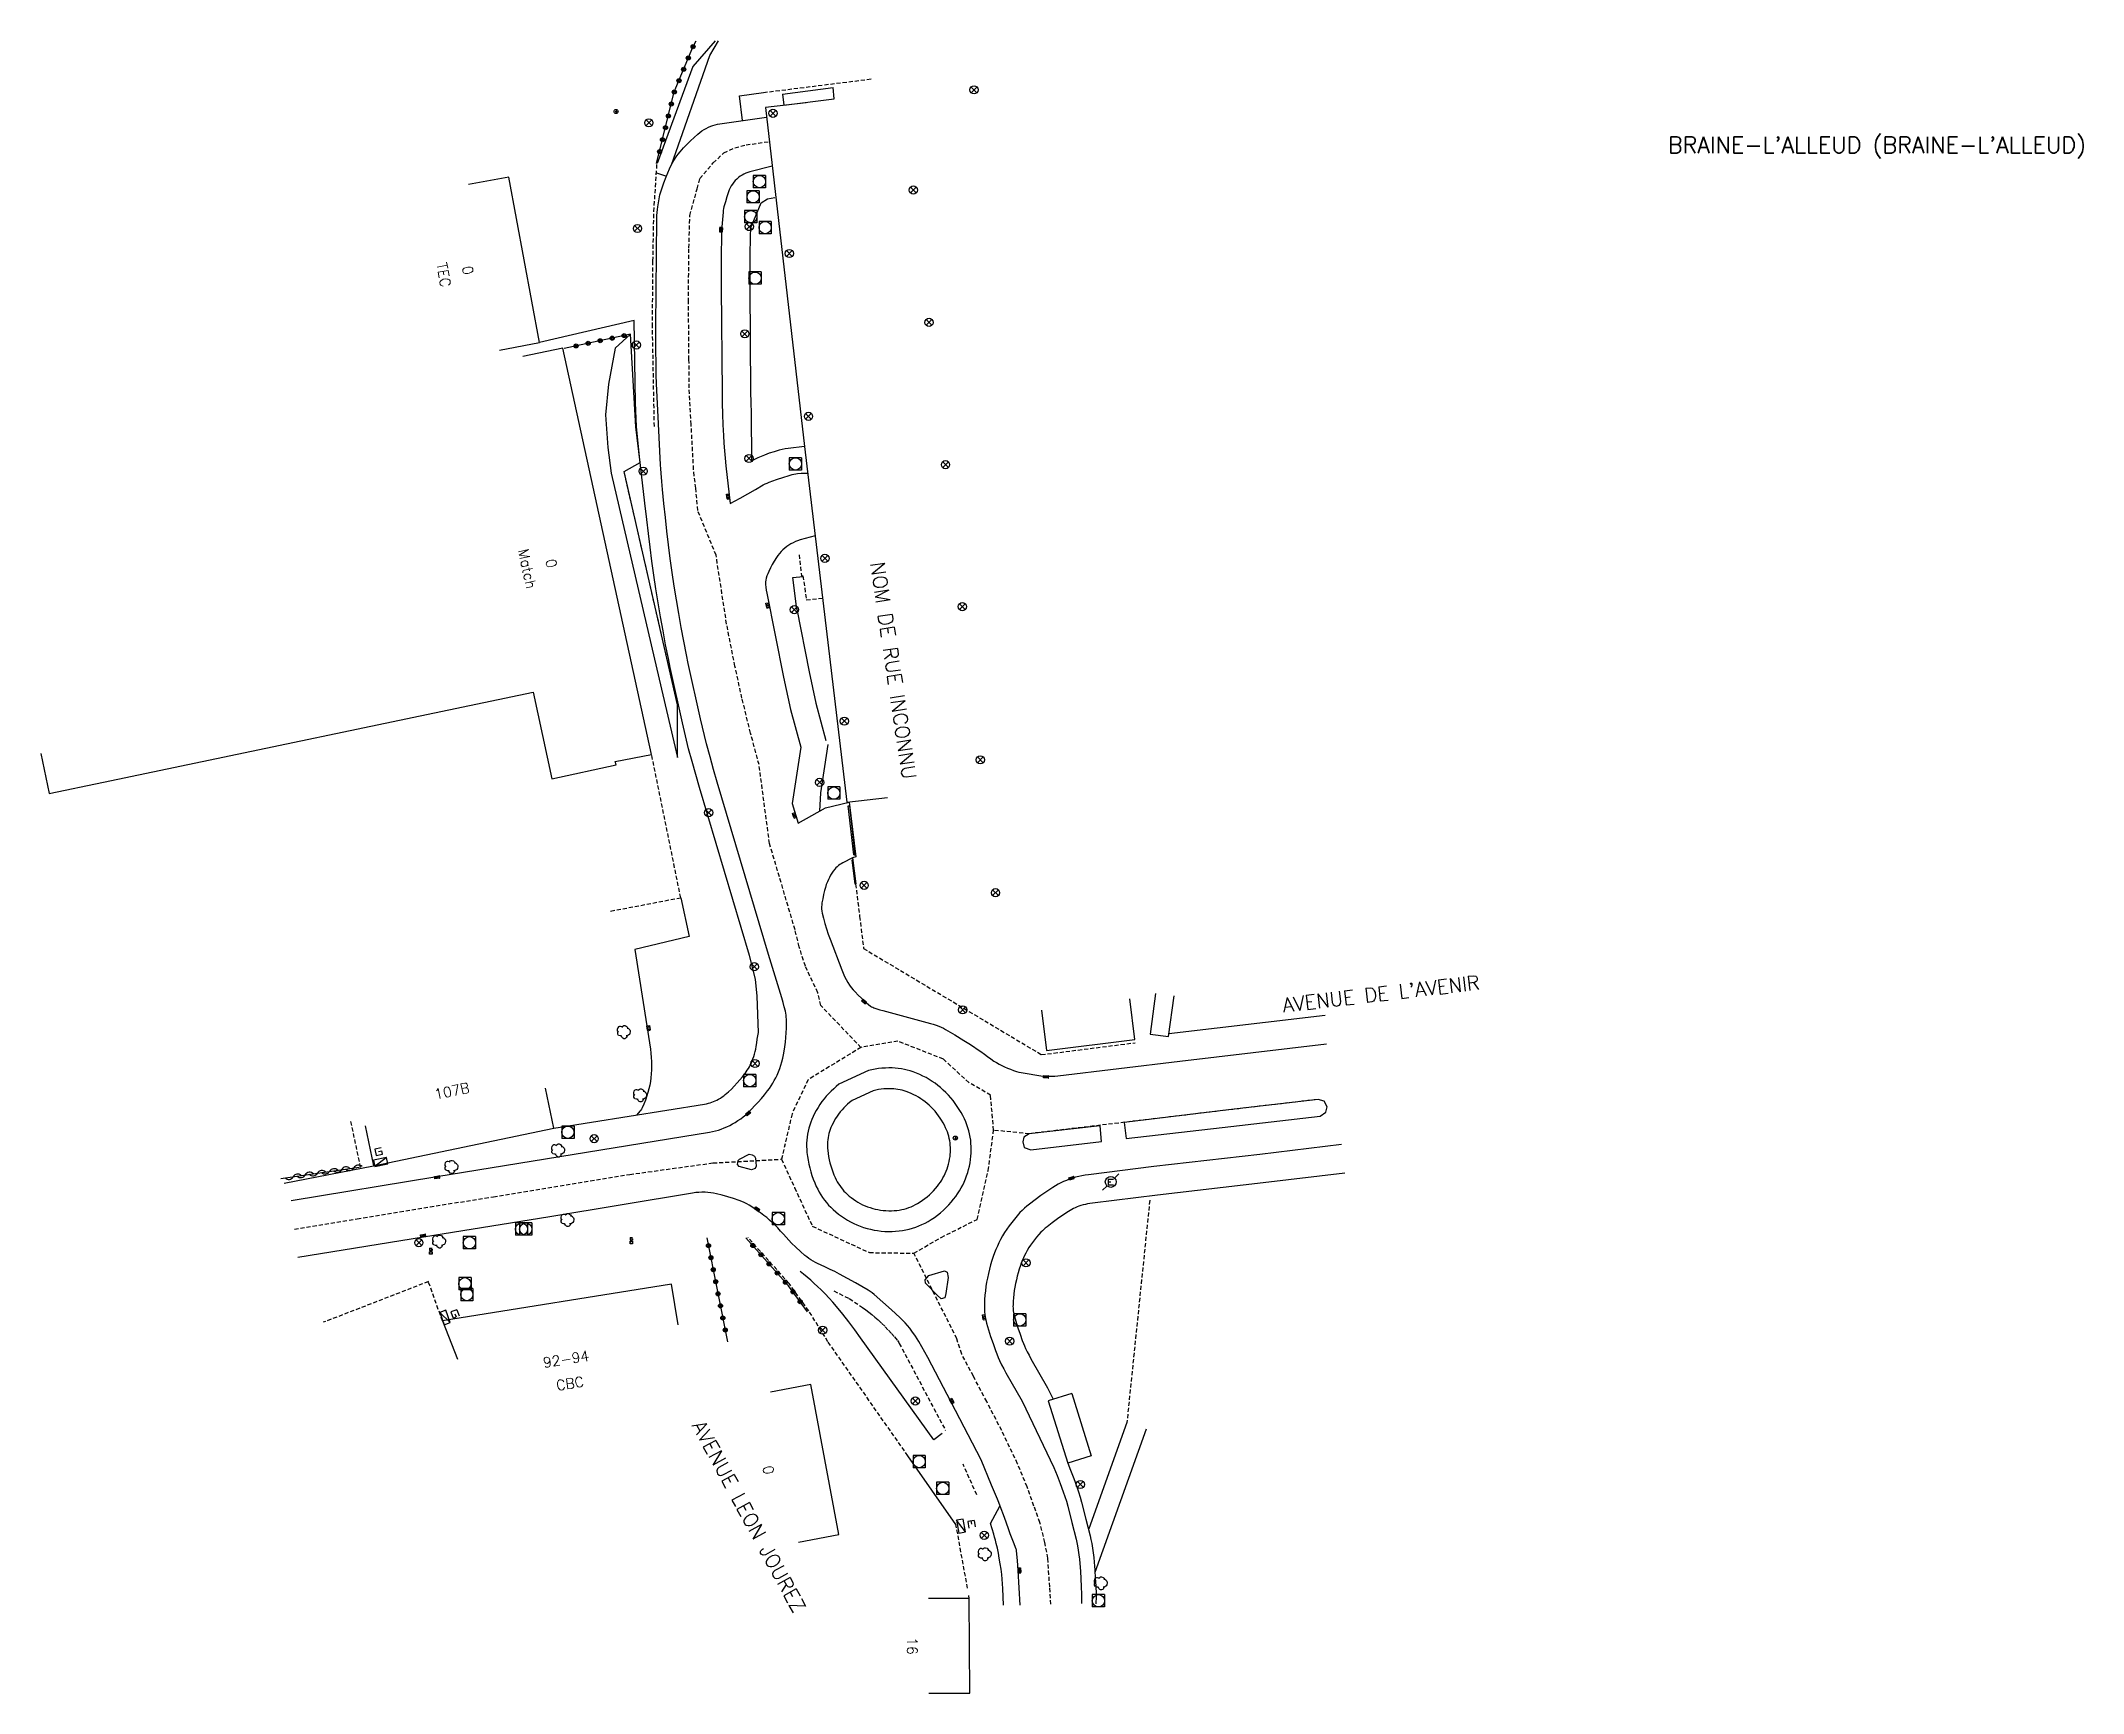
# Model space of a CAD drawing. Header units: millimetres. Extents: x 150035 to 151001, y 152000 to 153000.
# Drawn here: x 150371.6 to 150621.2, y 152798.1 to 153000 of the extents above; entities that cross this region are included whole.
import ezdxf
from ezdxf.enums import TextEntityAlignment as Align

# ---------------------------------------------------------------- set-up
doc = ezdxf.new("R2010")
doc.units = ezdxf.units.MM
doc.linetypes.add('DASHED', pattern=[0.75, 0.5, -0.25])
doc.layers.get('0').update_dxf_attribs({"linetype": 'CONTINUOUS'})
for name, color, linetype in [('W0001', 6, 'DASHED'), ('w0004', 5, 'CONTINUOUS'), ('W0006', 2, 'CONTINUOUS'), ('W0008', 7, 'CONTINUOUS'), ('W0014', 7, 'CONTINUOUS'), ('W0100', 7, 'CONTINUOUS'), ('W0103', 1, 'CONTINUOUS'), ('w0105', 7, 'CONTINUOUS'), ('W0112', 1, 'DASHED'), ('W0210', 2, 'CONTINUOUS'), ('W0212', 2, 'CONTINUOUS'), ('W0300', 7, 'CONTINUOUS'), ('W0310', 3, 'CONTINUOUS'), ('W0322', 7, 'CONTINUOUS'), ('W0323', 7, 'CONTINUOUS'), ('W0400', 7, 'CONTINUOUS'), ('W0420', 7, 'CONTINUOUS'), ('W0425', 7, 'CONTINUOUS'), ('W0430', 7, 'CONTINUOUS'), ('W0432', 7, 'CONTINUOUS'), ('W0469', 7, 'CONTINUOUS'), ('w0471', 7, 'CONTINUOUS'), ('W0856', 7, 'CONTINUOUS'), ('W0980', 7, 'CONTINUOUS'), ('W0989', 7, 'CONTINUOUS'), ('W0991', 7, 'CONTINUOUS'), ('w1337', 1, 'DASHED'), ('W1338', 7, 'CONTINUOUS')]:
    doc.layers.add(name, color=color, linetype=linetype)
doc.styles.get("Standard").update_dxf_attribs({"font": 'romans.shx', "width": 0.85})

msp = doc.modelspace()

# ---------------------------------------------------------------- texts
at = {"layer": 'W0980'}
msp.add_text("BRAINE-L'ALLEUD (BRAINE-L'ALLEUD)", height=2, dxfattribs=at).set_placement((150595.98, 152987.15), align=Align.MIDDLE)
at = {"layer": 'W0989'}
for s, rotation, p in [('NOM DE RUE INCONNU', 278.4453, (150473.84, 152936.31)), ('AVENUE LEON JOUREZ', 298.44, (150451.92, 152831.23))]:
    msp.add_text(s, height=1.75, rotation=rotation, dxfattribs=at).set_placement(p, align=Align.MIDDLE_LEFT)
msp.add_text("AVENUE DE L'AVENIR", height=1.75, rotation=6.6407, dxfattribs=at).set_placement((150523.46, 152881.32))
at = {"layer": 'W0991'}
for s, rotation, p in [('TEC', 280.5725, (150420.86, 152971.42)), ('0', 280.5725, (150423.81, 152971.97)), ('Match', 282.3131, (150431.08, 152935.51)), ('0', 282.3131, (150434.01, 152936.15)), ('107B', 11.7714, (150421.86, 152871.7)), ('92-94', 9.1051, (150435.81, 152838.94)), ('CBC', 9.1051, (150436.29, 152835.97)), ('0', 280.5377, (150460.54, 152825.39)), ('16', 270.2032, (150478.11, 152803.9))]:
    msp.add_text(s, height=1.25, rotation=rotation, dxfattribs=at).set_placement(p, align=Align.MIDDLE_CENTER)

# ---------------------------------------------------------------- blocks, each defined once
blk = doc.blocks.new('T469')
at = {"color": 0, "linetype": 'Continuous', "flags": 128}
for points in [[(-0.35, 0.35), (0.35, -0.35)], [(-0.35, -0.35), (0.35, 0.35)]]:
    blk.add_lwpolyline(points, dxfattribs=at)
at = {"color": 0, "linetype": 'Continuous'}
blk.add_circle((0, 0), 0.5, dxfattribs=at)
blk = doc.blocks.new('T400')
for p, q in [((-0.15, 0.3), (0.15, 0.3)), ((-0.15, -0.25), (-0.15, 0.3)), ((-0.15, 0.15), (0.15, 0.15)), ((-0.15, 0), (0.15, 0)), ((0.15, 0.3), (0.15, -0.25)), ((-0.15, -0.15), (0.15, -0.15)), ((-0.15, -0.25), (-0.15, -0.3)), ((-0.15, -0.3), (0.15, -0.3)), ((0.15, -0.3), (0.15, -0.25))]:
    blk.add_line(p, q)
blk = doc.blocks.new('T471')
for p, q in [((-0.333334, 0.333334), (-0.333334, -0.333334)), ((-0.333334, 0.333334), (0.333334, 0.333334)), ((-0.333334, 0), (0, 0)), ((0.500001, 0.500001), (1.000002, 1.000002)), ((-0.500001, -0.500001), (-1.000002, -1.000002)), ((-0.333334, -0.333334), (0.333334, -0.333334))]:
    blk.add_line(p, q)
blk.add_ellipse((0, 0), major_axis=(0.471405, 0.471405), ratio=1, start_param=5.4977871438, end_param=11.780972451)
blk = doc.blocks.new('T420')
for p, q in [((0.75, 0.75), (-0.75, 0.75)), ((-0.75, 0.75), (-0.75, -0.75)), ((0.75, 0.75), (0.75, -0.75)), ((0.75, -0.75), (-0.75, -0.75))]:
    blk.add_line(p, q)
blk.add_ellipse((0, 0), major_axis=(-0.53, 0.53), ratio=1, start_param=3.926991, end_param=10.210176)
blk = doc.blocks.new('T300')
for p, q in [((-0.8, 0.51), (-0.86, 0.34)), ((-0.86, 0.34), (-0.86, 0.17)), ((-0.86, 0.17), (-0.74, 0.06)), ((-0.69, 0.63), (-0.8, 0.51)), ((-0.8, -0.06), (-0.74, 0.06)), ((-0.74, 0.06), (-0.69, 0.11)), ((-0.57, 0.69), (-0.69, 0.63)), ((-0.46, 0.69), (-0.57, 0.69)), ((-0.29, 0.63), (-0.46, 0.69)), ((-0.29, 0.63), (-0.17, 0.74)), ((-0.23, 0.57), (-0.29, 0.63)), ((-0.17, 0.74), (-0.06, 0.8)), ((-0.06, 0.8), (0.06, 0.8)), ((0.06, 0.8), (0.23, 0.74)), ((0.23, 0.74), (0.34, 0.63)), ((0.34, 0.63), (0.4, 0.51)), ((0.46, 0.46), (0.34, 0.46)), ((0.4, 0.51), (0.4, 0.46)), ((0.57, 0.4), (0.46, 0.46)), ((0.57, 0.4), (0.69, 0.29)), ((0.69, 0.29), (0.74, 0.17)), ((0.74, 0.06), (0.69, -0.17)), ((0.74, 0.17), (0.74, 0.06)), ((-0.8, -0.17), (-0.8, -0.06)), ((-0.8, -0.23), (-0.8, -0.17)), ((-0.74, -0.34), (-0.8, -0.23)), ((-0.69, -0.4), (-0.74, -0.34)), ((-0.51, -0.46), (-0.69, -0.4)), ((-0.4, -0.46), (-0.51, -0.46)), ((-0.4, -0.46), (-0.34, -0.46)), ((-0.34, -0.46), (-0.34, -0.4)), ((-0.34, -0.51), (-0.34, -0.46)), ((-0.29, -0.63), (-0.34, -0.51)), ((-0.17, -0.74), (-0.29, -0.63)), ((-0.06, -0.8), (-0.17, -0.74)), ((0.06, -0.8), (-0.06, -0.8)), ((0.17, -0.74), (0.06, -0.8)), ((0.23, -0.69), (0.17, -0.74)), ((0.29, -0.46), (0.23, -0.46)), ((0.29, -0.63), (0.23, -0.69)), ((0.46, -0.4), (0.29, -0.46)), ((0.34, -0.51), (0.29, -0.63)), ((0.34, -0.51), (0.34, -0.46)), ((0.57, -0.34), (0.46, -0.4)), ((0.63, -0.29), (0.57, -0.34)), ((0.69, -0.17), (0.63, -0.29))]:
    blk.add_line(p, q)
blk = doc.blocks.new('T430')
at = {"flags": 128}
for points in [[(0.8, 0.8), (-0.8, 0.8)], [(-0.8, 0.8), (-0.8, 0)], [(0.8, 0.8), (-0.8, 0)], [(-0.8, 0), (0.8, 0)], [(-0.4, 2.1), (0.4, 2.1)], [(-0.4, 2.1), (-0.4, 1.3)], [(-0.4, 1.7), (0, 1.7)], [(-0.4, 1.3), (0.4, 1.3)], [(0.8, 0), (0.8, 0.8)]]:
    blk.add_lwpolyline(points, dxfattribs=at)
blk = doc.blocks.new('T425')
for p, q in [((-0.15, 0.6), (0.15, 0.6)), ((-0.15, 0.6), (-0.15, 0.3)), ((-0.15, 0.3), (0.15, 0.3)), ((-0.15, 0.15), (0.15, 0.15)), ((-0.15, -0.15), (-0.15, 0.15)), ((0, 0.45), (0.15, 0.45)), ((0.15, 0.45), (0.15, 0.3)), ((0.15, 0.15), (0.15, -0.15)), ((0.15, -0.15), (-0.15, -0.15))]:
    blk.add_line(p, q)
blk.add_ellipse((0, 0), major_axis=(-0.106, 0.106), ratio=1, start_param=3.926991, end_param=10.210176)
blk = doc.blocks.new('T432')
at = {"flags": 128}
for points in [[(0.8, 0.8), (-0.8, 0.8)], [(-0.8, 0.8), (-0.8, 0)], [(0.8, 0.8), (-0.8, 0)], [(-0.8, 0), (0.8, 0)], [(-0.4, 2.1), (-0.4, 1.3)], [(-0.4, 1.3), (0.4, 1.3)], [(-0.39, 2.1), (0.41, 2.1)], [(0, 1.7), (0.4, 1.7)], [(0.4, 1.3), (0.4, 1.7)], [(0.8, 0), (0.8, 0.8)]]:
    blk.add_lwpolyline(points, dxfattribs=at)
blk = doc.blocks.new('T856')
for p, q in [((-0.125, 0), (0.125, 0)), ((0, 0.125), (0, -0.125))]:
    blk.add_line(p, q)
blk.add_ellipse((0, 0), major_axis=(-0.177, 0.177), ratio=1, start_param=3.9269908, end_param=10.2101761)
blk = doc.blocks.new('t322o')
at = {"color": 0, "linetype": 'Continuous'}
for radius in [0.25, 0.15]:
    blk.add_circle((0, 0), radius, dxfattribs=at)
blk = doc.blocks.new('t310o')
at = {"color": 0, "linetype": 'Continuous'}
for centre, start, end in [((-0.5, 0.38), 216.8699, 323.1304), ((0.5, -0.37), 36.8699, 143.1303)]:
    blk.add_arc(centre, 0.625, start, end, dxfattribs=at)
blk = doc.blocks.new('t323o')
at = {"color": 0, "linetype": 'Continuous'}
for radius in [0.25, 0.15]:
    blk.add_circle((0, 0), radius, dxfattribs=at)

# ---------------------------------------------------------------- linework, layer by layer
at = {"layer": 'W0001'}
for points in [[(150471.84, 152877.02), (150466.93, 152882.15), (150466.57, 152883.71), (150465.05, 152886.94), (150464.3, 152889.32), (150463.79, 152891.41), (150460.67, 152901.94), (150459.39, 152911.57), (150458.36, 152915.43), (150457.3, 152919.7), (150456.45, 152923.61), (150455.43, 152928.75), (150454.14, 152937.15), (150451.91, 152942.63), (150451.66, 152945.34), (150451.39, 152947.64), (150451.1, 152953.12), (150450.86, 152957.6), (150450.83, 152961.07), (150450.77, 152968.1), (150450.82, 152974.7), (150450.94, 152978.67), (150451.83, 152981.94), (150452.17, 152983.19), (150453.79, 152985.08), (150455.1, 152986.31), (150456.44, 152986.93), (150457.8, 152987.29), (150460.65, 152987.7)], [(150527.7, 152870.67), (150516.74, 152869.39), (150492.4, 152866.48)], [(150492.4, 152866.48), (150488.05, 152866.9)], [(150402.63, 152854.83), (150410.3, 152856.08), (150419.2, 152857.54), (150426.93, 152858.79), (150443.59, 152861.51), (150453.76, 152862.91), (150462.14, 152863.36)], [(150483.56, 152841.43), (150478.32, 152851.88)], [(150495.04, 152808.99), (150494.91, 152811.11), (150494.68, 152814.62), (150494.32, 152816.55), (150493.72, 152818.98), (150492.98, 152820.99), (150492.14, 152823.34), (150490.98, 152826.17), (150489.04, 152830.22), (150487.21, 152833.75), (150485.58, 152836.85), (150484.15, 152839.56), (150483.56, 152841.43)]]:
    msp.add_lwpolyline(points, dxfattribs=at)
msp.add_lwpolyline([(150487.39, 152861.99), (150488.05, 152866.9), (150487.68, 152871.2), (150485.04, 152872.72), (150481.91, 152875.59), (150476.37, 152877.78), (150471.84, 152877.02), (150465.38, 152873.08), (150463.42, 152868.92), (150462.14, 152863.36), (150463.74, 152859.88), (150465.9, 152855.18), (150472.87, 152851.96), (150478.32, 152851.88), (150481.65, 152853.82), (150486.04, 152856.02)], close=True, dxfattribs=at)
at = {"layer": 'w0004'}
for points in [[(150470.3, 152906.53), (150470.5, 152906.56)], [(150470.96, 152900.55), (150470.3, 152906.53)], [(150471.15, 152900.57), (150470.5, 152906.56)], [(150470.75, 152899.94), (150470.85, 152899.95)], [(150471.12, 152896.95), (150470.75, 152899.94)], [(150471.21, 152896.97), (150470.85, 152899.95)], [(150470.96, 152900.55), (150471.15, 152900.57)], [(150471.12, 152896.95), (150471.21, 152896.97)]]:
    msp.add_lwpolyline(points, dxfattribs=at)
at = {"layer": 'W0006'}
msp.add_lwpolyline([(150489.27, 152808.87), (150489.19, 152810.9), (150489.15, 152811.47), (150489.11, 152812.04), (150489.05, 152812.61), (150488.96, 152813.28), (150488.86, 152813.95), (150488.75, 152814.62), (150488.64, 152815.23), (150488.51, 152815.83), (150488.38, 152816.43), (150488.28, 152816.81), (150488.18, 152817.18), (150488.07, 152817.56), (150487.66, 152818.86), (150488.83, 152820.96)], dxfattribs=at)
at = {"layer": 'W0008'}
for points in [[(150447.29, 152981.19), (150447.52, 152981.93), (150447.77, 152982.66), (150448.04, 152983.39), (150448.23, 152983.88), (150448.45, 152984.36), (150448.67, 152984.83), (150448.86, 152985.18), (150449.06, 152985.51), (150449.27, 152985.83), (150449.5, 152986.15), (150449.75, 152986.45), (150450.16, 152986.91), (150450.58, 152987.35), (150451.02, 152987.79), (150451.46, 152988.21), (150451.93, 152988.61), (150452.17, 152988.81), (150452.42, 152988.99), (150452.68, 152989.16), (150452.95, 152989.31), (150453.23, 152989.45), (150453.49, 152989.56), (150453.76, 152989.66), (150454.04, 152989.74), (150454.32, 152989.81), (150454.61, 152989.86), (150460.31, 152990.68)], [(150460.99, 152984.71), (150458.28, 152984), (150458.03, 152983.93), (150457.78, 152983.83), (150457.54, 152983.72), (150457.31, 152983.6), (150457.09, 152983.45), (150456.87, 152983.29), (150456.67, 152983.12), (150456.49, 152982.93), (150456.31, 152982.72), (150456.15, 152982.51), (150456, 152982.28), (150455.87, 152982.05), (150455.76, 152981.8), (150455.66, 152981.55), (150455.47, 152980.95), (150455.28, 152980.35), (150455.11, 152979.74), (150455.06, 152979.51), (150455.02, 152979.28), (150454.99, 152979.05), (150454.92, 152978.17)], [(150446.89, 152978.29), (150446.9, 152978.66), (150446.93, 152979.02), (150446.97, 152979.38), (150447.02, 152979.74), (150447.14, 152980.47), (150447.29, 152981.19)], [(150460.53, 152888.39), (150454.29, 152909.44), (150453.84, 152910.99), (150453.4, 152912.54), (150452.98, 152914.1), (150452.72, 152915.12), (150452.47, 152916.14), (150452.23, 152917.16), (150450.75, 152923.91), (150450.52, 152924.97), (150450.19, 152926.65), (150449.88, 152928.33), (150449.58, 152930.02), (150449.3, 152931.7), (150449.03, 152933.39), (150448.79, 152935.06), (150448.55, 152936.74), (150448.34, 152938.41), (150448.13, 152940.09), (150447.95, 152941.77), (150447.77, 152943.47), (150447.61, 152945.18), (150447.51, 152946.18), (150447.43, 152947.19), (150447.4, 152947.7), (150447.36, 152948.22), (150447.11, 152953.19), (150446.86, 152958.15), (150446.82, 152959.16), (150446.81, 152960.17), (150446.79, 152962.63), (150446.8, 152965.09), (150446.89, 152978.29)], [(150454.92, 152978.17), (150454.86, 152977.29), (150454.84, 152976.93), (150454.82, 152976.58), (150454.8, 152975.5), (150454.78, 152974.43), (150454.76, 152972.77), (150454.75, 152971.11), (150454.75, 152969.83), (150454.87, 152957.05), (150454.89, 152955.73), (150454.92, 152954.41)], [(150458.35, 152977.06), (150458.33, 152976.77), (150458.32, 152976.48), (150458.3, 152975.44), (150458.28, 152974.38), (150458.26, 152972.73), (150458.25, 152971.09), (150458.25, 152969.84), (150458.36, 152957.09), (150458.38, 152955.8), (150458.42, 152954.52)], [(150454.92, 152954.41), (150454.97, 152953.09), (150455.03, 152951.77), (150455.09, 152950.85), (150455.16, 152949.92), (150455.25, 152949), (150455.35, 152948.09), (150455.88, 152943.49), (150457.08, 152944.14), (150458.02, 152944.66), (150458.97, 152945.19), (150459.9, 152945.74), (150460.13, 152945.87), (150460.37, 152945.98), (150460.61, 152946.08), (150461.52, 152946.4), (150462.44, 152946.71), (150462.94, 152946.87), (150463.43, 152947.02), (150463.65, 152947.07), (150463.87, 152947.11), (150464.09, 152947.14), (150464.53, 152947.17), (150464.96, 152947.2), (150465.4, 152947.2)], [(150458.21, 152888.27), (150452.12, 152908.8), (150451.67, 152910.37), (150451.22, 152911.94), (150450.79, 152913.52), (150450.52, 152914.56), (150450.27, 152915.62), (150450.03, 152916.66), (150448.54, 152923.44), (150448.31, 152924.52), (150447.97, 152926.23), (150447.66, 152927.93), (150447.36, 152929.63), (150447.07, 152931.34), (150446.8, 152933.05), (150446.55, 152934.74), (150446.31, 152936.44), (150446.09, 152938.13), (150445.89, 152939.83), (150445.7, 152941.53), (150445.45, 152943.52)], [(150466.24, 152939.53), (150464.4, 152939.02), (150464.11, 152938.93), (150463.83, 152938.82), (150463.56, 152938.69), (150463.29, 152938.55), (150463.04, 152938.4), (150462.79, 152938.22), (150462.54, 152938.03), (150462.31, 152937.82), (150462.09, 152937.6), (150461.88, 152937.36), (150461.69, 152937.11), (150461.51, 152936.86), (150461.25, 152936.44), (150461.01, 152936.02), (150460.78, 152935.6), (150460.57, 152935.16), (150460.46, 152934.9), (150460.36, 152934.63), (150460.28, 152934.36), (150460.22, 152934.09), (150460.2, 152933.92), (150460.19, 152933.76), (150460.19, 152933.6), (150460.23, 152933.24), (150460.28, 152932.89), (150460.34, 152932.53)], [(150460.34, 152932.53), (150462.37, 152922.25), (150463.23, 152918.32), (150464.49, 152913.71)], [(150463.99, 152930.55), (150465.5, 152922.9), (150466.34, 152919.09), (150467.57, 152914.54)], [(150464.49, 152913.71), (150463.42, 152906.81), (150464.17, 152904.43), (150467.52, 152906.3), (150470.42, 152906.99)], [(150470.42, 152906.99), (150471.2, 152900.3), (150470.83, 152900.19)], [(150470.83, 152900.19), (150469.63, 152899.57), (150469.44, 152899.47), (150469.27, 152899.36), (150469.09, 152899.23), (150468.93, 152899.1), (150468.78, 152898.95), (150468.64, 152898.79), (150468.46, 152898.56), (150468.29, 152898.31), (150468.14, 152898.06), (150467.99, 152897.8), (150467.86, 152897.54), (150467.74, 152897.26), (150467.61, 152896.91), (150467.5, 152896.55), (150467.39, 152896.18), (150467.27, 152895.69), (150467.17, 152895.19), (150467.08, 152894.68), (150467.05, 152894.43), (150467.04, 152894.19), (150467.04, 152893.94), (150467.07, 152893.69), (150467.12, 152893.44), (150467.27, 152892.8), (150467.45, 152892.15), (150467.64, 152891.51), (150467.85, 152890.88), (150468.08, 152890.25), (150469.5, 152886.5), (150469.66, 152886.1), (150469.84, 152885.7), (150470.04, 152885.31), (150470.26, 152884.94), (150470.45, 152884.64), (150470.66, 152884.35), (150470.89, 152884.07), (150471.13, 152883.81), (150471.51, 152883.42), (150471.9, 152883.04), (150472.31, 152882.67), (150472.54, 152882.46), (150472.78, 152882.27), (150473.03, 152882.08), (150473.15, 152882), (150473.29, 152881.93), (150473.43, 152881.87), (150473.79, 152881.74), (150474.15, 152881.62), (150474.51, 152881.52), (150480.34, 152879.96), (150480.68, 152879.86), (150481.02, 152879.75), (150481.35, 152879.62), (150481.64, 152879.5), (150481.92, 152879.36), (150482.19, 152879.21), (150483.31, 152878.55), (150484.42, 152877.88), (150485.01, 152877.51), (150485.59, 152877.14), (150486.04, 152876.83), (150486.48, 152876.52), (150486.92, 152876.19), (150487.3, 152875.91), (150487.7, 152875.63), (150488.1, 152875.36), (150488.41, 152875.17), (150488.72, 152874.99), (150489.04, 152874.82), (150489.37, 152874.67), (150489.73, 152874.51), (150490.11, 152874.36), (150490.48, 152874.22), (150490.86, 152874.1), (150491.13, 152874.02), (150491.4, 152873.96), (150491.67, 152873.91), (150492.39, 152873.78), (150493.11, 152873.67), (150493.83, 152873.57), (150494.17, 152873.53), (150494.52, 152873.51), (150494.86, 152873.5), (150495.2, 152873.51), (150495.55, 152873.52), (150495.89, 152873.56), (150510.81, 152875.33), (150528.73, 152877.45)], [(150402.21, 152858.31), (150420.01, 152861.24), (150453.34, 152866.68), (150453.7, 152866.75), (150454.07, 152866.83), (150454.43, 152866.93), (150454.78, 152867.05), (150455.13, 152867.18), (150455.47, 152867.32), (150455.81, 152867.48), (150456.16, 152867.67), (150456.49, 152867.87), (150456.82, 152868.08), (150457.15, 152868.31), (150457.46, 152868.55), (150457.76, 152868.8), (150458.05, 152869.07), (150458.47, 152869.48), (150458.89, 152869.91), (150459.3, 152870.35), (150459.69, 152870.8), (150460.07, 152871.25), (150460.44, 152871.72), (150460.67, 152872.02), (150460.88, 152872.33), (150461.08, 152872.65), (150461.26, 152872.97), (150461.44, 152873.31), (150461.59, 152873.65), (150461.76, 152874.05), (150461.92, 152874.45), (150462.06, 152874.87), (150462.19, 152875.28), (150462.3, 152875.7), (150462.39, 152876.13), (150462.47, 152876.56), (150462.55, 152877.11), (150462.62, 152877.67), (150462.68, 152878.23), (150462.71, 152878.8), (150462.74, 152879.36), (150462.74, 152879.92), (150462.73, 152880.49), (150462.72, 152880.72), (150462.7, 152880.96), (150462.66, 152881.2), (150462.61, 152881.44), (150462.48, 152881.99), (150462.34, 152882.53), (150462.19, 152883.08), (150462.02, 152883.62), (150460.53, 152888.39)], [(150530.55, 152865.16), (150520.58, 152863.96), (150507.64, 152862.46), (150499.66, 152861.47), (150499.25, 152861.41), (150498.85, 152861.34), (150498.46, 152861.26), (150498.07, 152861.16), (150497.68, 152861.04), (150497.29, 152860.91), (150496.94, 152860.78), (150496.6, 152860.63), (150496.26, 152860.47), (150495.93, 152860.3), (150495.6, 152860.11), (150495.29, 152859.91), (150494.56, 152859.43), (150493.84, 152858.93), (150493.13, 152858.41), (150492.43, 152857.89), (150492.13, 152857.65), (150491.83, 152857.39), (150491.55, 152857.12), (150491.27, 152856.84), (150490.93, 152856.45), (150490.59, 152856.06), (150490.26, 152855.65), (150489.95, 152855.23), (150489.67, 152854.83), (150489.4, 152854.41), (150489.14, 152853.99), (150488.9, 152853.55), (150488.7, 152853.16), (150488.51, 152852.75), (150488.33, 152852.34), (150488.16, 152851.92), (150488.01, 152851.5), (150487.84, 152850.98), (150487.68, 152850.45), (150487.54, 152849.92), (150487.41, 152849.39), (150487.3, 152848.85), (150487.2, 152848.33), (150487.12, 152847.81), (150487.05, 152847.29), (150487, 152846.76), (150486.95, 152846.24), (150486.93, 152845.71), (150486.92, 152845.38), (150486.93, 152845.04), (150486.95, 152844.71), (150486.99, 152844.38), (150487.04, 152844.05), (150487.1, 152843.73), (150487.19, 152843.33), (150487.3, 152842.93), (150487.42, 152842.54), (150487.69, 152841.69), (150487.98, 152840.84), (150488.28, 152839.99), (150488.43, 152839.58), (150488.6, 152839.16), (150488.79, 152838.76), (150489.03, 152838.25), (150489.29, 152837.76), (150489.56, 152837.27), (150491.54, 152833.79), (150495.43, 152825.69)], [(150491.31, 152808.88), (150491.05, 152813.12), (150490.97, 152814.32), (150490.87, 152815.51), (150490.85, 152815.63), (150490.82, 152815.74), (150490.48, 152816.58), (150490.32, 152816.97), (150490.09, 152817.59), (150489.86, 152818.22), (150489.37, 152819.61), (150488.86, 152820.99), (150488.7, 152821.42), (150488.52, 152821.84), (150488.15, 152822.68), (150487.8, 152823.53), (150486.53, 152826.65), (150482.88, 152833.7), (150480.02, 152839.13), (150479.66, 152839.8), (150479.29, 152840.45), (150478.9, 152841.09), (150478.49, 152841.73), (150478.07, 152842.35), (150477.8, 152842.71), (150477.53, 152843.05), (150477.23, 152843.39), (150476.93, 152843.71), (150476.61, 152844.02), (150475.57, 152844.98), (150474.51, 152845.92), (150473.45, 152846.85), (150473.22, 152847.04), (150472.98, 152847.21), (150472.73, 152847.37), (150471.95, 152847.82), (150471.18, 152848.27), (150470.21, 152848.8), (150469.23, 152849.33), (150468.66, 152849.63), (150468.08, 152849.91), (150467.5, 152850.19), (150466.91, 152850.45), (150466.6, 152850.59), (150466.29, 152850.75), (150465.99, 152850.91), (150465.7, 152851.09), (150465.46, 152851.25), (150465.22, 152851.42), (150465, 152851.61), (150464.44, 152852.11), (150463.9, 152852.62), (150463.36, 152853.13), (150463.03, 152853.48), (150462.7, 152853.83), (150462.38, 152854.19), (150462.03, 152854.58), (150461.68, 152854.97), (150461.31, 152855.34), (150460.99, 152855.65), (150460.67, 152855.94), (150460.33, 152856.23), (150459.99, 152856.5), (150459.55, 152856.83), (150459.09, 152857.15), (150458.63, 152857.45), (150458.17, 152857.75), (150457.88, 152857.91), (150457.58, 152858.06), (150457.27, 152858.2), (150456.96, 152858.32), (150456.27, 152858.55), (150455.58, 152858.76), (150454.88, 152858.96), (150454.18, 152859.14), (150453.84, 152859.22), (150453.5, 152859.27), (150453.15, 152859.31), (150452.8, 152859.33), (150452.42, 152859.33), (150452.04, 152859.31), (150451.65, 152859.28), (150451.27, 152859.23), (150433.84, 152856.34), (150418.39, 152853.84), (150403.04, 152851.36)], [(150495.43, 152825.69), (150495.82, 152824.72), (150496.2, 152823.73), (150496.57, 152822.74), (150496.76, 152822.16), (150496.94, 152821.58), (150497.11, 152820.99), (150497.63, 152818.97), (150498.14, 152816.94), (150498.23, 152816.54), (150498.31, 152816.12), (150498.4, 152815.59), (150498.47, 152815.05), (150498.53, 152814.52), (150498.59, 152813.98), (150498.66, 152813.04), (150498.72, 152812.09), (150498.77, 152811.15), (150498.81, 152810.2), (150498.81, 152809.96), (150498.78, 152809.1)]]:
    msp.add_lwpolyline(points, dxfattribs=at)
for points in [[(150469.16, 152872.52), (150468.83, 152872.25), (150468.51, 152871.97), (150468.2, 152871.68), (150467.9, 152871.38), (150467.61, 152871.06), (150467.34, 152870.73), (150467.08, 152870.4), (150466.83, 152870.05), (150466.6, 152869.69), (150466.38, 152869.32), (150466.18, 152868.95), (150465.99, 152868.57), (150465.83, 152868.22), (150465.7, 152867.88), (150465.58, 152867.52), (150465.48, 152867.16), (150465.39, 152866.8), (150465.32, 152866.43), (150465.26, 152866.06), (150465.23, 152865.68), (150465.21, 152865.31), (150465.21, 152864.93), (150465.22, 152864.56), (150465.25, 152864.19), (150465.31, 152863.71), (150465.39, 152863.24), (150465.48, 152862.77), (150465.59, 152862.3), (150465.72, 152861.84), (150465.86, 152861.39), (150466.02, 152860.94), (150466.19, 152860.49), (150466.39, 152860.05), (150466.56, 152859.7), (150466.74, 152859.36), (150466.94, 152859.02), (150467.16, 152858.69), (150467.39, 152858.38), (150467.63, 152858.07), (150467.89, 152857.77), (150468.16, 152857.49), (150468.44, 152857.22), (150468.77, 152856.93), (150469.11, 152856.66), (150469.46, 152856.4), (150469.82, 152856.15), (150470.19, 152855.93), (150470.57, 152855.71), (150470.96, 152855.52), (150471.36, 152855.34), (150471.76, 152855.18), (150472.17, 152855.04), (150472.59, 152854.91), (150473.02, 152854.8), (150473.45, 152854.71), (150473.88, 152854.64), (150474.32, 152854.58), (150474.76, 152854.55), (150475.2, 152854.53), (150475.64, 152854.54), (150476.07, 152854.56), (150476.51, 152854.6), (150476.92, 152854.65), (150477.33, 152854.73), (150477.74, 152854.82), (150478.14, 152854.93), (150478.53, 152855.07), (150478.92, 152855.21), (150479.3, 152855.38), (150479.67, 152855.56), (150480.04, 152855.77), (150480.43, 152856.01), (150480.82, 152856.26), (150481.19, 152856.54), (150481.56, 152856.83), (150481.91, 152857.13), (150482.24, 152857.45), (150482.57, 152857.78), (150482.88, 152858.12), (150483.17, 152858.48), (150483.42, 152858.81), (150483.66, 152859.14), (150483.88, 152859.49), (150484.09, 152859.85), (150484.28, 152860.21), (150484.46, 152860.58), (150484.62, 152860.96), (150484.76, 152861.35), (150484.89, 152861.74), (150485, 152862.13), (150485.1, 152862.53), (150485.18, 152862.94), (150485.24, 152863.34), (150485.29, 152863.73), (150485.31, 152864.12), (150485.32, 152864.51), (150485.32, 152864.9), (150485.29, 152865.29), (150485.25, 152865.68), (150485.19, 152866.06), (150485.11, 152866.45), (150485.02, 152866.83), (150484.91, 152867.2), (150484.79, 152867.57), (150484.65, 152867.94), (150484.49, 152868.29), (150484.3, 152868.69), (150484.09, 152869.08), (150483.86, 152869.45), (150483.62, 152869.82), (150483.37, 152870.18), (150483.1, 152870.53), (150482.82, 152870.87), (150482.53, 152871.2), (150482.22, 152871.52), (150481.9, 152871.82), (150481.58, 152872.11), (150481.24, 152872.38), (150480.9, 152872.64), (150480.54, 152872.88), (150480.18, 152873.11), (150479.8, 152873.33), (150479.42, 152873.53), (150479.03, 152873.71), (150478.63, 152873.88), (150478.23, 152874.04), (150477.87, 152874.15), (150477.51, 152874.25), (150477.15, 152874.34), (150476.78, 152874.41), (150476.41, 152874.46), (150476.04, 152874.5), (150475.67, 152874.52), (150475.25, 152874.52), (150474.83, 152874.51), (150474.41, 152874.48), (150473.99, 152874.44), (150473.58, 152874.38), (150473.16, 152874.3), (150472.75, 152874.21)], [(150470.75, 152870.53), (150470.46, 152870.3), (150470.21, 152870.09), (150469.97, 152869.86), (150469.75, 152869.63), (150469.53, 152869.39), (150469.32, 152869.14), (150469.12, 152868.88), (150468.93, 152868.62), (150468.75, 152868.35), (150468.59, 152868.07), (150468.43, 152867.78), (150468.29, 152867.49), (150468.18, 152867.25), (150468.09, 152867.01), (150468, 152866.76), (150467.93, 152866.51), (150467.87, 152866.26), (150467.82, 152866.01), (150467.79, 152865.75), (150467.76, 152865.49), (150467.75, 152865.23), (150467.75, 152864.97), (150467.76, 152864.71), (150467.78, 152864.45), (150467.83, 152864.07), (150467.89, 152863.69), (150467.96, 152863.31), (150468.05, 152862.93), (150468.15, 152862.56), (150468.27, 152862.19), (150468.4, 152861.83), (150468.54, 152861.47), (150468.69, 152861.12), (150468.82, 152860.86), (150468.95, 152860.61), (150469.09, 152860.37), (150469.25, 152860.14), (150469.41, 152859.91), (150469.59, 152859.69), (150469.77, 152859.48), (150469.96, 152859.28), (150470.17, 152859.09), (150470.41, 152858.87), (150470.66, 152858.67), (150470.93, 152858.47), (150471.2, 152858.29), (150471.47, 152858.12), (150471.76, 152857.96), (150472.05, 152857.81), (150472.35, 152857.68), (150472.65, 152857.56), (150472.96, 152857.45), (150473.28, 152857.36), (150473.6, 152857.27), (150473.92, 152857.21), (150474.25, 152857.15), (150474.57, 152857.11), (150474.9, 152857.09), (150475.24, 152857.07), (150475.57, 152857.08), (150475.9, 152857.09), (150476.22, 152857.12), (150476.52, 152857.16), (150476.82, 152857.22), (150477.11, 152857.28), (150477.39, 152857.36), (150477.68, 152857.46), (150477.96, 152857.56), (150478.23, 152857.68), (150478.5, 152857.82), (150478.76, 152857.96), (150479.06, 152858.15), (150479.36, 152858.35), (150479.65, 152858.56), (150479.93, 152858.78), (150480.2, 152859.02), (150480.46, 152859.26), (150480.72, 152859.52), (150480.96, 152859.78), (150481.18, 152860.06), (150481.37, 152860.3), (150481.55, 152860.56), (150481.71, 152860.81), (150481.86, 152861.08), (150482.01, 152861.35), (150482.14, 152861.63), (150482.26, 152861.91), (150482.37, 152862.19), (150482.46, 152862.49), (150482.55, 152862.78), (150482.62, 152863.08), (150482.68, 152863.38), (150482.73, 152863.68), (150482.76, 152863.96), (150482.78, 152864.24), (150482.78, 152864.52), (150482.78, 152864.8), (150482.76, 152865.07), (150482.73, 152865.35), (150482.69, 152865.63), (150482.63, 152865.9), (150482.57, 152866.17), (150482.49, 152866.44), (150482.4, 152866.7), (150482.3, 152866.96), (150482.19, 152867.22), (150482.04, 152867.52), (150481.87, 152867.82), (150481.7, 152868.12), (150481.52, 152868.4), (150481.32, 152868.68), (150481.11, 152868.95), (150480.9, 152869.22), (150480.67, 152869.47), (150480.43, 152869.71), (150480.19, 152869.95), (150479.94, 152870.17), (150479.68, 152870.38), (150479.42, 152870.57), (150479.15, 152870.76), (150478.87, 152870.94), (150478.58, 152871.1), (150478.29, 152871.25), (150477.99, 152871.4), (150477.68, 152871.52), (150477.38, 152871.64), (150477.13, 152871.72), (150476.88, 152871.79), (150476.62, 152871.85), (150476.37, 152871.9), (150476.11, 152871.94), (150475.85, 152871.96), (150475.59, 152871.98), (150475.27, 152871.98), (150474.95, 152871.97), (150474.63, 152871.95), (150474.31, 152871.92), (150474, 152871.87), (150473.68, 152871.81), (150473.32, 152871.73)], [(150527.96, 152868.64), (150528.63, 152869.11), (150528.81, 152869.76), (150528.45, 152870.44), (150527.7, 152870.67), (150516.74, 152869.39), (150504, 152867.87), (150504.26, 152865.89), (150515.99, 152867.24)], [(150501.24, 152865.54), (150501.06, 152867.46), (150492.4, 152866.48), (150491.74, 152866.06), (150491.61, 152865.5), (150491.79, 152864.81), (150492.62, 152864.52)], [(150456.98, 152862.49), (150456.78, 152862.74), (150456.85, 152863.22), (150456.99, 152863.37), (150458.2, 152863.98), (150458.56, 152863.92), (150458.84, 152863.73), (150458.95, 152863.48), (150459.03, 152862.53), (150458.92, 152862.24), (150458.49, 152862.05)], [(150482.49, 152848.92), (150482.23, 152846.95), (150482.09, 152846.44), (150481.63, 152846.32), (150481.14, 152846.76), (150479.74, 152848.24), (150479.7, 152848.62), (150480.13, 152849.17), (150482.04, 152849.71), (150482.37, 152849.55)]]:
    msp.add_lwpolyline(points, close=True, dxfattribs=at)
at = {"layer": 'W0014'}
for points in [[(150457.38, 152990.26), (150456.99, 152993.27), (150459.93, 152993.69)], [(150446.86, 152983.88), (150448.08, 152983.48)], [(150458.35, 152977.06), (150459.66, 152980.2), (150460.42, 152980.68), (150461.34, 152980.87)], [(150444.15, 152965.85), (150432.58, 152963.15)], [(150445.45, 152943.52), (150444.77, 152949.17), (150444.42, 152952.9), (150444.31, 152955.78), (150444.15, 152965.85)], [(150458.42, 152954.52), (150458.45, 152948.68)], [(150464.93, 152950.43), (150462.94, 152950.2), (150462.57, 152950.14), (150462.2, 152950.07), (150461.84, 152949.98), (150461.24, 152949.8), (150460.64, 152949.61), (150460.05, 152949.39), (150459.65, 152949.23), (150459.24, 152949.06), (150458.84, 152948.87), (150458.45, 152948.68)], [(150463.99, 152930.55), (150463.51, 152934.45), (150464.77, 152934.57)], [(150467.78, 152914.05), (150466.9, 152908.12), (150466.78, 152905.89)], [(150470.83, 152900.19), (150471.22, 152897.03)], [(150449.82, 152895.31), (150450.87, 152890.56), (150444.23, 152889)], [(150444.23, 152889), (150446.11, 152876.82), (150446.18, 152876.32), (150446.23, 152875.81), (150446.26, 152875.3), (150446.27, 152874.8), (150446.26, 152874.29), (150446.23, 152873.78), (150446.19, 152873.32), (150446.12, 152872.87), (150446.04, 152872.42), (150445.94, 152871.97), (150445.81, 152871.53), (150445.67, 152871.09), (150445.5, 152870.6), (150445.3, 152870.11), (150445.1, 152869.63), (150445.03, 152869.49), (150444.94, 152869.36), (150444.84, 152869.23), (150444.44, 152868.77)], [(150459.31, 152878.84), (150459.16, 152883.3), (150458.94, 152885.36), (150458.21, 152888.27)], [(150528.58, 152880.94), (150521.29, 152880.08), (150509.47, 152878.68)], [(150434.3, 152867.14), (150452.74, 152870.11), (150452.99, 152870.15), (150453.21, 152870.2), (150453.42, 152870.26), (150453.63, 152870.33), (150453.83, 152870.41), (150454.04, 152870.49), (150454.24, 152870.59), (150454.45, 152870.71), (150454.67, 152870.83), (150454.87, 152870.97), (150455.08, 152871.11), (150455.27, 152871.26), (150455.46, 152871.42), (150455.66, 152871.6), (150456.01, 152871.94), (150456.37, 152872.31), (150456.71, 152872.68), (150457.05, 152873.06), (150457.37, 152873.45), (150457.68, 152873.84), (150457.83, 152874.04), (150457.96, 152874.24), (150458.09, 152874.44), (150458.21, 152874.64), (150458.31, 152874.85), (150458.42, 152875.06), (150458.54, 152875.35), (150458.65, 152875.64), (150458.75, 152875.93), (150458.83, 152876.22), (150458.91, 152876.52), (150458.98, 152876.83), (150459.04, 152877.14), (150459.11, 152877.59), (150459.16, 152878.05), (150459.31, 152878.84)], [(150401.36, 152860.42), (150412.27, 152862.55)], [(150530.97, 152861.68), (150520.99, 152860.48), (150508.06, 152858.99), (150500.12, 152858), (150499.81, 152857.96), (150499.54, 152857.91), (150499.27, 152857.85), (150499, 152857.78), (150498.73, 152857.7), (150498.47, 152857.61), (150498.25, 152857.53), (150498.03, 152857.44), (150497.82, 152857.34), (150497.61, 152857.23), (150497.4, 152857.11), (150497.19, 152856.97), (150496.53, 152856.53), (150495.86, 152856.07), (150495.21, 152855.6), (150494.58, 152855.12), (150494.37, 152854.96), (150494.18, 152854.79), (150494.01, 152854.63), (150493.83, 152854.44), (150493.56, 152854.15), (150493.29, 152853.83), (150493.04, 152853.51), (150492.79, 152853.18), (150492.58, 152852.87), (150492.37, 152852.56), (150492.17, 152852.23), (150491.99, 152851.9), (150491.84, 152851.6), (150491.69, 152851.3), (150491.56, 152851), (150491.44, 152850.68), (150491.32, 152850.37), (150491.18, 152849.94), (150491.05, 152849.5), (150490.93, 152849.06), (150490.83, 152848.61), (150490.73, 152848.17), (150490.65, 152847.74), (150490.58, 152847.31), (150490.53, 152846.88), (150490.48, 152846.44), (150490.45, 152846.01), (150490.43, 152845.59), (150490.42, 152845.39), (150490.43, 152845.2), (150490.44, 152845.02), (150490.46, 152844.84), (150490.49, 152844.65), (150490.53, 152844.46), (150490.59, 152844.17), (150490.67, 152843.88), (150490.76, 152843.57), (150491.02, 152842.78), (150491.29, 152841.98), (150491.56, 152841.2), (150491.69, 152840.87), (150491.82, 152840.56), (150491.96, 152840.25), (150492.16, 152839.83), (150492.38, 152839.41), (150492.62, 152838.98), (150494.65, 152835.42), (150495.31, 152834.04)], [(150481.77, 152829.84), (150480.75, 152829.09), (150471.79, 152841.55), (150471.08, 152842.52), (150470.35, 152843.48), (150469.61, 152844.43), (150468.85, 152845.36), (150468.4, 152845.9), (150467.94, 152846.41), (150467.46, 152846.92), (150466.97, 152847.41), (150466.55, 152847.81), (150466.14, 152848.19), (150465.71, 152848.57), (150465.28, 152848.94), (150464.84, 152849.31), (150464.4, 152849.66)], [(150504.34, 152831.22), (150499.67, 152818.19)], [(150506.7, 152830.38), (150500.43, 152812.88)], [(150483.45, 152818.75), (150477.59, 152827.11)], [(150497.11, 152826.22), (150497.46, 152825.36), (150497.85, 152824.35), (150498.22, 152823.33), (150498.44, 152822.71), (150498.63, 152822.08), (150498.81, 152821.45), (150499.33, 152819.4), (150499.85, 152817.35), (150499.95, 152816.9), (150500.04, 152816.43), (150500.13, 152815.85), (150500.21, 152815.28), (150500.28, 152814.7), (150500.34, 152814.13), (150500.41, 152813.16), (150500.48, 152812.2), (150500.53, 152811.23), (150500.57, 152810.24), (150500.57, 152809.93), (150500.54, 152809.04)]]:
    msp.add_lwpolyline(points, dxfattribs=at)
at = {"layer": 'W0100'}
for points in [[(150428.81, 152983.36), (150423.89, 152982.44)], [(150432.58, 152963.15), (150428.81, 152983.36)], [(150427.66, 152962.23), (150432.58, 152963.15)], [(150435.43, 152962.47), (150430.54, 152961.44)], [(150446.27, 152912.82), (150435.43, 152962.47)], [(150372.65, 152908.05), (150379.3, 152909.42), (150431.8, 152920.41)], [(150431.8, 152920.41), (150434.08, 152909.84)], [(150371.64, 152912.94), (150372.65, 152908.05)], [(150441.8, 152911.97), (150446.27, 152912.82)], [(150434.08, 152909.84), (150441.95, 152911.53)], [(150441.95, 152911.53), (150441.8, 152911.97)], [(150434.3, 152867.14), (150433.28, 152872.04)], [(150411.25, 152867.45), (150412.27, 152862.55)], [(150412.27, 152862.55), (150434.3, 152867.14)], [(150448.7, 152848.09), (150420.71, 152843.61)], [(150449.49, 152843.15), (150448.7, 152848.09)], [(150420.71, 152843.61), (150422.53, 152838.95)], [(150465.72, 152835.83), (150460.8, 152834.92)], [(150469.13, 152817.5), (150465.72, 152835.83)], [(150464.21, 152816.59), (150469.13, 152817.5)], [(150485.08, 152809.7), (150480.08, 152809.68)], [(150485.13, 152798.15), (150485.08, 152809.7)], [(150480.13, 152798.13), (150485.13, 152798.15)]]:
    msp.add_lwpolyline(points, dxfattribs=at)
at = {"layer": 'W0103'}
for points in [[(150465.14, 152992.44), (150460.17, 152991.87)], [(150460.17, 152991.87), (150464.93, 152950.43), (150470.11, 152906.97)], [(150470.11, 152906.97), (150475.08, 152907.56)], [(150505.32, 152878.01), (150504.69, 152882.97)], [(150507.85, 152883.61), (150507.18, 152878.66)], [(150509.43, 152878.35), (150510.1, 152883.31)], [(150493.89, 152881.59), (150494.53, 152876.63)], [(150494.53, 152876.63), (150505.32, 152878.01)], [(150507.18, 152878.66), (150509.43, 152878.35)], [(150497.6, 152834.76), (150494.73, 152833.86)], [(150497.6, 152834.76), (150499.98, 152827.12)], [(150494.73, 152833.86), (150497.11, 152826.22)], [(150499.98, 152827.12), (150497.11, 152826.22)]]:
    msp.add_lwpolyline(points, dxfattribs=at)
at = {"layer": 'w0105'}
for points in [[(150462.25, 152993.5), (150468.44, 152994.29)], [(150462.25, 152993.5), (150462.42, 152992.13)], [(150462.42, 152992.13), (150468.59, 152992.91)], [(150468.59, 152992.91), (150468.44, 152994.29)]]:
    msp.add_lwpolyline(points, dxfattribs=at)
at = {"layer": 'W0112'}
for points in [[(150459.93, 152993.69), (150473.2, 152995.36)], [(150446.6, 152952.89), (150446.37, 152965.08), (150446.43, 152973.1), (150446.54, 152979.15), (150446.93, 152985.01)], [(150449.44, 152918.89), (150442.9, 152947.38)], [(150464.29, 152937.22), (150464.58, 152934.62), (150464.76, 152934.64), (150465.17, 152931.71), (150467.11, 152931.9)], [(150449.82, 152895.31), (150446.27, 152912.82)], [(150441.26, 152893.68), (150449.82, 152895.31)], [(150471.19, 152896.99), (150471.68, 152893.02), (150472.16, 152889.11), (150493.9, 152876.14), (150505.36, 152877.6)], [(150507.13, 152858.35), (150504.34, 152831.22)], [(150477.59, 152827.11), (150467.81, 152841.07), (150465.46, 152844.86), (150463.06, 152848.2), (150458.01, 152853.82)], [(150420.71, 152843.61), (150418.99, 152848.41), (150406.15, 152843.44)], [(150468.51, 152847.27), (150470.42, 152846.34), (150472.05, 152845.24), (150472.44, 152844.96), (150472.82, 152844.68), (150473.19, 152844.38), (150473.56, 152844.07), (150473.98, 152843.69), (150474.39, 152843.3), (150474.8, 152842.9), (150475.19, 152842.48), (150475.57, 152842.07), (150475.94, 152841.65), (150476.3, 152841.22), (150476.39, 152841.11), (150476.46, 152840.99), (150476.53, 152840.87), (150482.18, 152830.21)], [(150485.99, 152822.36), (150484.33, 152826.09)], [(150484.87, 152810.95), (150483.45, 152818.75)], [(150485.08, 152809.7), (150485.01, 152810.08)]]:
    msp.add_lwpolyline(points, dxfattribs=at)
at = {"layer": 'W0210'}
for points in [[(150454.04, 153000), (150451.3, 152996.87), (150446.93, 152985.01)], [(150441.83, 152962.47), (150441, 152958.06), (150440.65, 152954.32), (150440.92, 152950.3), (150441.32, 152947.18), (150447.18, 152922), (150449.41, 152912.45)], [(150443.69, 152964.16), (150441.83, 152962.47)]]:
    msp.add_lwpolyline(points, dxfattribs=at)
at = {"layer": 'W0212'}
for points in [[(150448.68, 152984.85), (150453.38, 152998.21), (150454.42, 153000)], [(150449.41, 152912.45), (150449.44, 152918.89), (150442.9, 152947.38), (150444.87, 152948.5), (150444.35, 152952.83), (150443.69, 152964.16)]]:
    msp.add_lwpolyline(points, dxfattribs=at)
at = {"layer": 'W0310'}
msp.add_lwpolyline([(150400.98, 152861.01), (150410.53, 152862.41)], dxfattribs=at)
at = {"layer": 'W0322'}
for points in [[(150446.88, 152985.01), (150449.04, 152993.76), (150451.29, 152999.23), (150451.71, 153000)], [(150465.31, 152844.73), (150463, 152847.9), (150457.78, 152853.78)]]:
    msp.add_lwpolyline(points, dxfattribs=at)
at = {"layer": 'W0323'}
msp.add_lwpolyline([(150443.69, 152964.16), (150435.58, 152962.41)], dxfattribs=at)
at = {"layer": 'w1337'}
msp.add_lwpolyline([(150409.49, 152867.98), (150410.7, 152862.21)], dxfattribs=at)
at = {"layer": 'W1338'}
msp.add_lwpolyline([(150453.03, 152853.78), (150455.55, 152841.04)], dxfattribs=at)

# ---------------------------------------------------------------- block references
at = {"layer": 'W0300'}
for p in [(150442.92, 152878.89), (150444.91, 152871.16), (150434.89, 152864.43), (150421.84, 152862.41), (150436.02, 152855.93), (150420.35, 152853.3), (150487.02, 152815.1), (150501.19, 152811.54)]:
    msp.add_blockref('T300', p, dxfattribs=at)
at = {"layer": 'W0310', "rotation": 8.353145338168167}
for p in [(150406.92, 152861.88), (150408.4, 152862.1), (150409.89, 152862.31), (150402.47, 152861.22), (150403.95, 152861.44), (150405.43, 152861.66)]:
    msp.add_blockref('t310o', p, dxfattribs=at)
at = {"layer": 'W0322'}
for p, rotation in [((150451.33, 152999.29), 61.48915949649736), ((150450.75, 152997.91), 67.62882830013382), ((150449.61, 152995.13), 67.62882830013382), ((150450.18, 152996.52), 67.62882830013382), ((150448.68, 152992.29), 76.13644125472942), ((150449.04, 152993.75), 76.13644125472942), ((150447.96, 152989.38), 76.13644125472942), ((150448.32, 152990.83), 76.13644125472942), ((150447.6, 152987.92), 76.13644125472942), ((150447.24, 152986.47), 76.13644125472942), ((150458.63, 152852.82), 131.5810288275636), ((150459.63, 152851.7), 131.5810288275636), ((150460.62, 152850.58), 131.5810288275636), ((150461.62, 152849.46), 131.5810288275636), ((150462.61, 152848.34), 131.5810288275636), ((150463.54, 152847.16), 126.0542212742671), ((150464.42, 152845.95), 126.0542212742671)]:
    msp.add_blockref('t322o', p, dxfattribs=dict(at, rotation=rotation))
at = {"layer": 'W0323', "rotation": 192.1286912445842}
for p in [(150437.04, 152962.73), (150438.51, 152963.04), (150439.98, 152963.36), (150441.44, 152963.67), (150442.91, 152963.99)]:
    msp.add_blockref('t323o', p, dxfattribs=at)
at = {"layer": 'W0400'}
for p, rotation in [((150454.75, 152976.92), 177.9728096565098), ((150455.61, 152944.32), 6.627993794588114), ((150460.44, 152931.03), 11.17349114414186), ((150463.73, 152905.38), 17.43818948802284), ((150472.22, 152882.62), 47.10587052503151), ((150445.89, 152879.39), 8.786924492721093), ((150494.46, 152873.42), 86.05446974044769), ((150458.07, 152868.96), 132.4272419952615), ((150420.06, 152861.15), 99.26417983465237), ((150497.58, 152861.04), 108.5851258520986), ((150459.15, 152857.26), 56.43736048984054), ((150418.35, 152854.03), 99.19915782022636), ((150486.89, 152844.07), 8.63235951100154), ((150482.95, 152833.83), 27.71910793403404), ((150491.21, 152813.14), 3.889422315122678)]:
    msp.add_blockref('T400', p, dxfattribs=dict(at, rotation=rotation))
at = {"layer": 'W0420'}
for p in [(150459.44, 152982.8), (150458.67, 152980.94), (150458.38, 152978.52), (150460.14, 152977.18), (150458.9, 152971.01), (150463.84, 152948.31), (150468.53, 152908.1), (150458.26, 152872.97), (150436.04, 152866.66), (150430.37, 152854.83), (150430.89, 152854.83), (150461.74, 152856.1), (150424, 152853.16), (150423.45, 152848.15), (150423.69, 152846.83), (150491.25, 152843.73), (150478.96, 152826.42), (150481.83, 152823.15), (150500.86, 152809.42)]:
    msp.add_blockref('T420', p, dxfattribs=at)
at = {"layer": 'W0425'}
for p in [(150419.29, 152851.91), (150443.8, 152853.19)]:
    msp.add_blockref('T425', p, dxfattribs=at)
at = {"layer": 'W0430', "rotation": 280.2875534689881}
msp.add_blockref('T430', (150483.68, 152818.47), dxfattribs=at)
at = {"layer": 'W0432'}
for p, rotation in [((150413.25, 152862.64), 11.77144118385597), ((150420.64, 152843.9), 289.7119569306952)]:
    msp.add_blockref('T432', p, dxfattribs=dict(at, rotation=rotation))
at = {"layer": 'W0469'}
for p in [(150485.66, 152994.01), (150445.93, 152989.99), (150461.09, 152991.15), (150478.25, 152981.77), (150444.54, 152977.08), (150458.21, 152977.31), (150463.09, 152974.02), (150457.65, 152964.2), (150480.16, 152965.6), (150444.41, 152962.85), (150465.43, 152954.12), (150458.16, 152948.98), (150445.24, 152947.42), (150482.18, 152948.22), (150467.44, 152936.77), (150463.71, 152930.5), (150484.23, 152930.88), (150469.81, 152916.89), (150486.42, 152912.16), (150466.79, 152909.4), (150453.24, 152905.71), (150472.23, 152896.82), (150488.28, 152895.92), (150458.82, 152886.88), (150484.27, 152881.62), (150458.89, 152875.06), (150439.25, 152865.87), (150417.83, 152853.17), (150492.01, 152850.71), (150467.17, 152842.48), (150490.02, 152841.14), (150478.48, 152833.82), (150498.66, 152823.63), (150486.91, 152817.42)]:
    msp.add_blockref('T469', p, dxfattribs=at)
at = {"layer": 'w0471'}
msp.add_blockref('T471', (150502.37, 152860.59), dxfattribs=at)
at = {"layer": 'W0856'}
for p in [(150441.92, 152991.37), (150483.38, 152865.95)]:
    msp.add_blockref('T856', p, dxfattribs=at)
at = {"layer": 'W1338', "rotation": 281.1695425001459}
for p in [(150453.22, 152852.81), (150453.51, 152851.34), (150453.8, 152849.87), (150454.1, 152848.4), (150454.39, 152846.92), (150454.68, 152845.45), (150454.97, 152843.98), (150455.26, 152842.51)]:
    msp.add_blockref('t322o', p, dxfattribs=at)

msp.set_redraw_order([(e.dxf.handle, doc.entitydb.next_handle()) for e in msp.query("TEXT MTEXT ATTDEF DIMENSION ARC_DIMENSION")])  # texts and dimensions are drawn at this point

doc.saveas('drawing.dxf')
